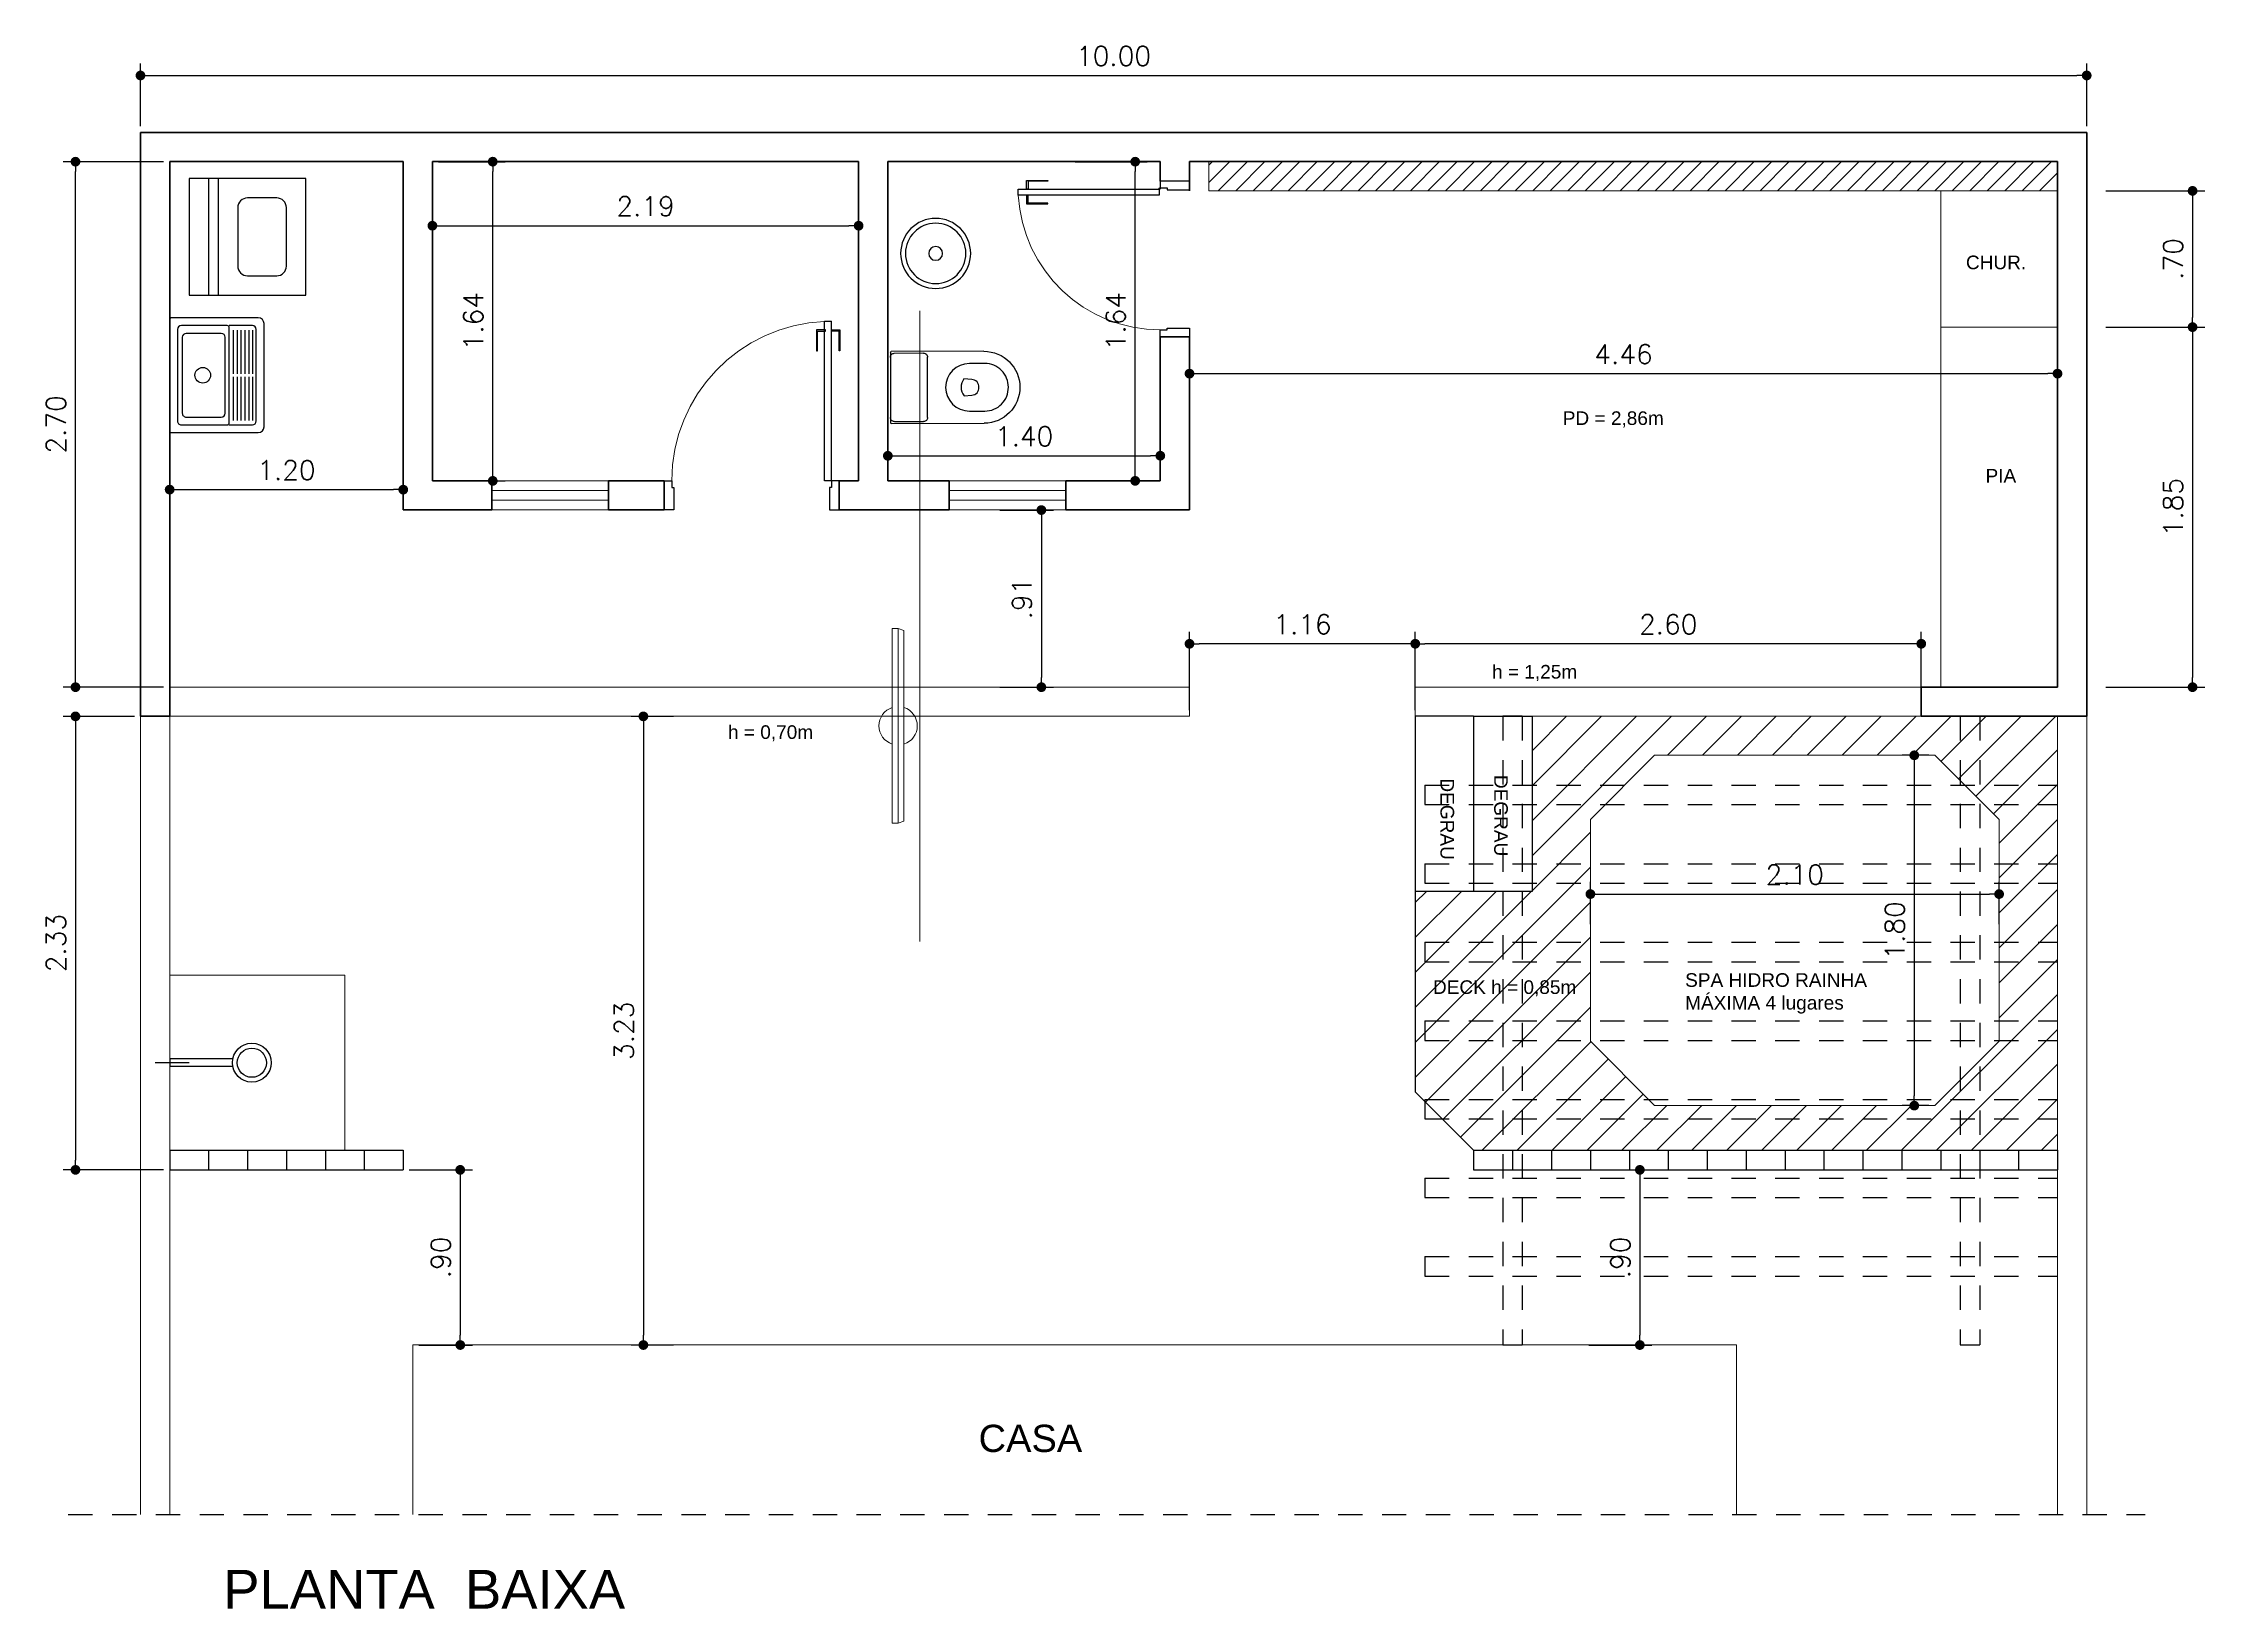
# Model space of a CAD drawing. Header units: millimetres. Extents: x -4763 to 645, y -25 to 217.
# Drawn here: x -55.28 to -44.17, y 34 to 42.04 of the extents above; entities that cross this region are included whole.
import ezdxf

# ---------------------------------------------------------------- set-up
doc = ezdxf.new("R2010")
doc.units = ezdxf.units.MM
doc.header["$LTSCALE"] = 0.5
doc.header["$PDMODE"] = 3
doc.linetypes.add('HIDDEN', pattern=[0.375, 0.25, -0.125])
doc.linetypes.add('HIDDEN2', pattern=[4.7625, 3.175, -1.5875])
for name, color, linetype, lineweight in [('A-TRACEJADO', 251, 'HIDDEN2', 18), ('Alvenaria-alta', 5, 'Continuous', 50), ('Alvenaria-baixa', 3, 'Continuous', 20), ('ARQ - Linha-nivel', 1, 'Continuous', 18), ('ARQ cota externa', 1, 'Continuous', 15), ('ARQ Esquadria 2', 2, 'Continuous', 20), ('ARQ Mobiliario', 34, 'Continuous', 13), ('ARQ_linha-nivel', 1, 'Continuous', 13), ('Linha-projeção', 8, 'HIDDEN', 15)]:
    doc.layers.add(name, color=color, linetype=linetype, lineweight=lineweight)
for name, color, linetype in [('ARQ escada', 2, 'Continuous'), ('ARQ PROJEÇÃO', 8, 'HIDDEN'), ('ARQ TEXTO 02', 3, 'Continuous'), ('BANHO', 2, 'Continuous'), ('DETALHE', 2, 'Continuous'), ('PENA1', 1, 'Continuous'), ('PORTAS', 2, 'Continuous')]:
    doc.layers.add(name, color=color, linetype=linetype)
doc.styles.add('ARIAL 25', font='arial.ttf', dxfattribs={"height": 0.25})
doc.styles.add('arial 7', font='arial.ttf', dxfattribs={"height": 0.07})
doc.styles.add('RS50', font='romans.shx', dxfattribs={"height": 0.1})
doc.dimstyles.new('Cota 50', dxfattribs={"dimscale": 0.05, "dimtxt": 0.1, "dimasz": 1, "dimexe": 1.25, "dimexo": 0.625, "dimgap": 1, "dimtad": 1, "dimzin": 4, "dimdsep": 46, "dimtxsty": 'RS50', "dimblk": 'DOT', "dimcen": 0.1, "dimclrd": 256, "dimclre": 256, "dimclrt": 256, "dimadec": 0, "dimazin": 0, "dimtfac": 1, "dimtix": 1, "dimtmove": 0, "dimatfit": 3, "dimldrblk": 'DOT', "dimfxl": 1.25, "dimarcsym": 0})

# ---------------------------------------------------------------- blocks, each defined once
blk = doc.blocks.new('TV')
at = {"layer": 'ARQ Mobiliario'}
for p, q in [((-0.5, 0), (0.5, 0)), ((0.5, 0), (0.5, -0.03, -0.01)), ((0.5, 0), (0.5, -0.03)), ((-0.5, -0.03, -0.01), (-0.5, 0)), ((-0.5, 0), (-0.5, -0.03)), ((-0.49, -0.06, -0.01), (-0.5, -0.03, -0.01)), ((-0.5, -0.03, -0.01), (-0.49, -0.06, -0.01)), ((0.5, -0.03, -0.01), (0.49, -0.06, -0.01)), ((0.5, -0.03, -0.01), (0.49, -0.06, -0.01))]:
    blk.add_line(p, q, dxfattribs=at)
at = {"layer": 'ARQ Mobiliario', "extrusion": (-0.000487331, 1, 0)}
for p, q in [((-0.5, -0.03), (-0.5, -0.03, -0.01)), ((0.5, -0.03), (0.5, -0.03, -0.01))]:
    blk.add_line(p, q, dxfattribs=at)
at = {"layer": 'ARQ Mobiliario'}
for start, end in [(17.741, 162.3149), (197.741, 342.3149)]:
    blk.add_arc((0, -0.03, -0.01), 0.0986, start, end, dxfattribs=at)
blk.add_3dface([(0.49, -0.06, -0.01), (-0.49, -0.06, -0.01), (-0.5, -0.03, -0.01), (0.5, -0.03, -0.01)], dxfattribs=at)
blk = doc.blocks.new('_Dot')
at = {"color": 0, "linetype": 'ByBlock', "lineweight": -2}
blk.add_line((-0.5, 0), (-1, 0), dxfattribs=at)
at = {"color": 0, "linetype": 'ByBlock', "const_width": 0.5}
blk.add_lwpolyline([(-0.25, 0, 1), (0.25, 0, 1)], format="xyb", close=True, dxfattribs=at)
blk = doc.blocks.new('*D143')
at = {"layer": 'ARQ cota externa', "lineweight": -2, "transparency": 16777216}
for p, q in [((-44.679, 41.281), (-44.17, 41.281)), ((-44.233, 41.231), (-44.233, 40.631)), ((-44.679, 40.581), (-44.17, 40.581))]:
    blk.add_line(p, q, dxfattribs=at)
at = {"layer": 'DEFPOINTS', "color": 0, "transparency": 16777216}
for p in [(-44.711, 41.281), (-44.711, 40.581), (-44.233, 40.581)]:
    blk.add_point(p, dxfattribs=at)
at = {"layer": 'ARQ cota externa', "lineweight": -2, "transparency": 16777216, "xscale": 0.05, "yscale": 0.05, "zscale": 0.05}
for p, rotation in [((-44.233, 41.281), 90), ((-44.233, 40.581), 270)]:
    blk.add_blockref('_Dot', p, dxfattribs=dict(at, rotation=rotation))
at = {"layer": 'ARQ cota externa', "transparency": 16777216, "insert": (-44.333, 40.931), "char_height": 0.1, "attachment_point": 5, "rotation": 90, "style": 'RS50'}
blk.add_mtext('.70', dxfattribs=at)
blk = doc.blocks.new('*D144')
at = {"layer": 'ARQ cota externa', "lineweight": -2, "transparency": 16777216}
for p, q in [((-44.679, 40.581), (-44.17, 40.581)), ((-44.233, 40.531), (-44.233, 38.781)), ((-44.679, 38.731), (-44.17, 38.731))]:
    blk.add_line(p, q, dxfattribs=at)
at = {"layer": 'DEFPOINTS', "color": 0, "transparency": 16777216}
for p in [(-44.711, 40.581), (-44.711, 38.731), (-44.233, 38.731)]:
    blk.add_point(p, dxfattribs=at)
at = {"layer": 'ARQ cota externa', "lineweight": -2, "transparency": 16777216, "xscale": 0.05, "yscale": 0.05, "zscale": 0.05}
for p, rotation in [((-44.233, 40.581), 90), ((-44.233, 38.731), 270)]:
    blk.add_blockref('_Dot', p, dxfattribs=dict(at, rotation=rotation))
at = {"layer": 'ARQ cota externa', "transparency": 16777216, "insert": (-44.333, 39.656), "char_height": 0.1, "attachment_point": 5, "rotation": 90, "style": 'RS50'}
blk.add_mtext('1.85', dxfattribs=at)
blk = doc.blocks.new('*D145')
at = {"layer": 'ARQ cota externa', "lineweight": -2, "transparency": 16777216}
for p, q in [((-49.974, 41.431), (-49.604, 41.431)), ((-49.666, 39.841), (-49.666, 41.381)), ((-49.954, 39.791), (-49.604, 39.791))]:
    blk.add_line(p, q, dxfattribs=at)
at = {"layer": 'DEFPOINTS', "color": 0, "transparency": 16777216}
for p in [(-50.005, 41.431), (-49.666, 41.431), (-49.985, 39.791)]:
    blk.add_point(p, dxfattribs=at)
at = {"layer": 'ARQ cota externa', "lineweight": -2, "transparency": 16777216, "xscale": 0.05, "yscale": 0.05, "zscale": 0.05}
for p, rotation in [((-49.666, 41.431), 90), ((-49.666, 39.791), 270)]:
    blk.add_blockref('_Dot', p, dxfattribs=dict(at, rotation=rotation))
at = {"layer": 'ARQ cota externa', "transparency": 16777216, "insert": (-49.766, 40.611), "char_height": 0.1, "attachment_point": 5, "rotation": 90, "style": 'RS50'}
blk.add_mtext('1.64', dxfattribs=at)
blk = doc.blocks.new('P80')
at = {"layer": 'DETALHE', "color": 1}
for points in [[(-0.071, 0.926), (-0.116, 0.926), (-0.116, 0.818), (-0.112, 0.818), (-0.112, 0.918), (-0.071, 0.918)], [(-0.04, 0.926), (0.004, 0.926), (0.004, 0.818), (0, 0.818), (0, 0.918), (-0.04, 0.918)]]:
    blk.add_lwpolyline(points, close=True, dxfattribs=at)
at = {"layer": 'Linha-projeção', "linetype": 'HIDDEN2'}
blk.add_arc((-0.04, 0.15), 0.82, 92.4441, 180, dxfattribs=at)
at = {"layer": 'PORTAS'}
for p, q in [((-0.075, 0.15), (-0.075, 0.97)), ((-0.075, 0.97), (-0.04, 0.97)), ((-0.04, 0.15), (-0.04, 0.97)), ((-0.9, 0.15), (-0.9, 0)), ((-0.9, 0.15), (-0.86, 0.15)), ((-0.86, 0.15), (-0.86, 0.115)), ((-0.86, 0.115), (-0.85, 0.115)), ((-0.85, 0.115), (-0.85, 0)), ((0, 0.15), (-0.075, 0.15)), ((-0.04, 0.115), (-0.05, 0.115)), ((-0.05, 0.115), (-0.05, 0)), ((0, 0.15), (-0.04, 0.15)), ((-0.04, 0.15), (-0.04, 0.115)), ((0, 0.15), (0, 0)), ((-0.85, 0), (-0.9, 0)), ((-0.05, 0), (0, 0))]:
    blk.add_line(p, q, dxfattribs=at)
blk = doc.blocks.new('*D146')
at = {"layer": 'ARQ cota externa', "lineweight": -2, "transparency": 16777216}
for p, q in [((-54.658, 41.431), (-55.174, 41.431)), ((-55.111, 38.781), (-55.111, 41.381)), ((-54.658, 38.731), (-55.174, 38.731))]:
    blk.add_line(p, q, dxfattribs=at)
at = {"layer": 'DEFPOINTS', "color": 0, "transparency": 16777216}
for p in [(-55.111, 41.431), (-54.627, 41.431), (-54.627, 38.731)]:
    blk.add_point(p, dxfattribs=at)
at = {"layer": 'ARQ cota externa', "lineweight": -2, "transparency": 16777216, "xscale": 0.05, "yscale": 0.05, "zscale": 0.05}
for p, rotation in [((-55.111, 41.431), 90), ((-55.111, 38.731), 270)]:
    blk.add_blockref('_Dot', p, dxfattribs=dict(at, rotation=rotation))
at = {"layer": 'ARQ cota externa', "transparency": 16777216, "insert": (-55.211, 40.081), "char_height": 0.1, "attachment_point": 5, "rotation": 90, "style": 'RS50'}
blk.add_mtext('2.70', dxfattribs=at)
blk = doc.blocks.new('*D147')
at = {"layer": 'ARQ cota externa', "lineweight": -2, "transparency": 16777216}
for p, q in [((-49.387, 39.979), (-49.387, 40.405)), ((-49.337, 40.342), (-44.977, 40.342)), ((-44.927, 39.904), (-44.927, 40.405))]:
    blk.add_line(p, q, dxfattribs=at)
at = {"layer": 'DEFPOINTS', "color": 0, "transparency": 16777216}
for p in [(-44.927, 40.342), (-49.387, 39.948), (-44.927, 39.873)]:
    blk.add_point(p, dxfattribs=at)
at = {"layer": 'ARQ cota externa', "lineweight": -2, "transparency": 16777216, "xscale": 0.05, "yscale": 0.05, "zscale": 0.05, "rotation": 180}
blk.add_blockref('_Dot', (-49.387, 40.342), dxfattribs=at)
at = {"layer": 'ARQ cota externa', "lineweight": -2, "transparency": 16777216, "xscale": 0.05, "yscale": 0.05, "zscale": 0.05}
blk.add_blockref('_Dot', (-44.927, 40.342), dxfattribs=at)
at = {"layer": 'ARQ cota externa', "transparency": 16777216, "insert": (-47.157, 40.442), "char_height": 0.1, "attachment_point": 5, "style": 'RS50'}
blk.add_mtext('4.46', dxfattribs=at)
blk = doc.blocks.new('*D148')
at = {"layer": 'ARQ cota externa', "lineweight": -2, "transparency": 16777216}
for p, q in [((-50.937, 40.082), (-50.937, 39.858)), ((-49.537, 40.082), (-49.537, 39.858)), ((-50.887, 39.92), (-49.587, 39.92))]:
    blk.add_line(p, q, dxfattribs=at)
at = {"layer": 'DEFPOINTS', "color": 0, "transparency": 16777216}
for p in [(-50.937, 40.114), (-49.537, 40.114), (-49.537, 39.92)]:
    blk.add_point(p, dxfattribs=at)
at = {"layer": 'ARQ cota externa', "lineweight": -2, "transparency": 16777216, "xscale": 0.05, "yscale": 0.05, "zscale": 0.05, "rotation": 180}
blk.add_blockref('_Dot', (-50.937, 39.92), dxfattribs=at)
at = {"layer": 'ARQ cota externa', "lineweight": -2, "transparency": 16777216, "xscale": 0.05, "yscale": 0.05, "zscale": 0.05}
blk.add_blockref('_Dot', (-49.537, 39.92), dxfattribs=at)
at = {"layer": 'ARQ cota externa', "transparency": 16777216, "insert": (-50.237, 40.02), "char_height": 0.1, "attachment_point": 5, "style": 'RS50'}
blk.add_mtext('1.40', dxfattribs=at)
blk = doc.blocks.new('P70')
at = {"layer": 'A-TRACEJADO'}
blk.add_arc((-0.149, -0.033), 0.732, 183.0662, 269.9559, dxfattribs=at)
at = {"layer": 'DETALHE', "color": 1}
for points in [[(-0.837, -0.042), (-0.837, 0.003), (-0.728, 0.003), (-0.728, -0.001), (-0.829, -0.001), (-0.829, -0.042)], [(-0.837, -0.072), (-0.837, -0.117), (-0.728, -0.117), (-0.728, -0.113), (-0.829, -0.113), (-0.829, -0.072)]]:
    blk.add_lwpolyline(points, close=True, dxfattribs=at)
at = {"layer": 'DETALHE', "color": 2}
for points in [[(-0.15, 0), (-0.15, -0.035), (-0.115, -0.035), (-0.115, -0.045), (0, -0.045), (0, 0)], [(-0.15, -0.8), (-0.15, -0.765), (-0.115, -0.765), (-0.115, -0.755), (0, -0.755), (0, -0.8)]]:
    blk.add_lwpolyline(points, close=True, dxfattribs=at)
blk.add_lwpolyline([(-0.88, -0.072), (-0.88, -0.041), (-0.156, -0.041), (-0.156, -0.072), (-0.88, -0.072)], dxfattribs=at)
blk.add_circle((-0.153, -0.038), 0.00326, dxfattribs=at)
blk = doc.blocks.new('DCUNP02')
for radius in [180, 155, 35.5]:
    blk.add_circle((0, -265), radius)
blk = doc.blocks.new('DVCAP02')
for p, q in [((-185, -496), (-185, -19)), ((-182, -15), (-173, -15)), ((-175, -185), (-175, -35)), ((-173, -15), (0, -15)), ((0, -15), (173, -15)), ((173, -15), (182, -15)), ((175, -35), (175, -185)), ((185, -19), (185, -496)), ((0, -205), (-155, -205)), ((155, -205), (0, -205))]:
    blk.add_line(p, q)
for points in [[(0, -621, -0.418544), (-122, -500), (-122, -421, -0.411864), (0, -298, -0.411864), (122, -421), (122, -500, -0.418544)], [(0, -470, -0.428571), (-40, -433), (-43, -393, -0.16754), (0, -378, -0.16754), (43, -393), (40, -433, -0.428571)]]:
    blk.add_lwpolyline(points, format="xyb", close=True)
for centre, radius, start, end in [((-181, -19), 4.22, 102.6383, 184.4639), ((-156, -34), 19.3, 87.8375, 182.1625), ((156, -34), 19.3, 357.8375, 92.1625), ((181, -19), 4.22, 4.4639, 77.3617), ((-156, -186), 19.2, 177.632, 272.368), ((156, -186), 19.2, 267.632, 2.368), ((0, -495), 185, 180.311, 269.9996), ((0, -495), 185, 270.0004, 359.689)]:
    blk.add_arc(centre, radius, start, end)
blk = doc.blocks.new('*D149')
at = {"layer": 'ARQ cota externa', "lineweight": -2, "transparency": 16777216}
for p, q in [((-48.227, 38.613), (-48.227, 39.016)), ((-45.627, 38.613), (-45.627, 39.016)), ((-45.677, 38.954), (-48.177, 38.954))]:
    blk.add_line(p, q, dxfattribs=at)
at = {"layer": 'DEFPOINTS', "color": 0, "transparency": 16777216}
for p in [(-48.227, 38.954), (-48.227, 38.581), (-45.627, 38.581)]:
    blk.add_point(p, dxfattribs=at)
at = {"layer": 'ARQ cota externa', "lineweight": -2, "transparency": 16777216, "xscale": 0.05, "yscale": 0.05, "zscale": 0.05, "rotation": 180}
blk.add_blockref('_Dot', (-48.227, 38.954), dxfattribs=at)
at = {"layer": 'ARQ cota externa', "lineweight": -2, "transparency": 16777216, "xscale": 0.05, "yscale": 0.05, "zscale": 0.05}
blk.add_blockref('_Dot', (-45.627, 38.954), dxfattribs=at)
at = {"layer": 'ARQ cota externa', "transparency": 16777216, "insert": (-46.927, 39.054), "char_height": 0.1, "attachment_point": 5, "style": 'RS50'}
blk.add_mtext('2.60', dxfattribs=at)
blk = doc.blocks.new('*D150')
at = {"layer": 'ARQ cota externa', "lineweight": -2, "transparency": 16777216}
for p, q in [((-49.387, 38.613), (-49.387, 39.016)), ((-48.227, 38.613), (-48.227, 39.016)), ((-48.277, 38.954), (-49.337, 38.954))]:
    blk.add_line(p, q, dxfattribs=at)
at = {"layer": 'DEFPOINTS', "color": 0, "transparency": 16777216}
for p in [(-49.387, 38.954), (-49.387, 38.581), (-48.227, 38.581)]:
    blk.add_point(p, dxfattribs=at)
at = {"layer": 'ARQ cota externa', "lineweight": -2, "transparency": 16777216, "xscale": 0.05, "yscale": 0.05, "zscale": 0.05, "rotation": 180}
blk.add_blockref('_Dot', (-49.387, 38.954), dxfattribs=at)
at = {"layer": 'ARQ cota externa', "lineweight": -2, "transparency": 16777216, "xscale": 0.05, "yscale": 0.05, "zscale": 0.05}
blk.add_blockref('_Dot', (-48.227, 38.954), dxfattribs=at)
at = {"layer": 'ARQ cota externa', "transparency": 16777216, "insert": (-48.807, 39.054), "char_height": 0.1, "attachment_point": 5, "style": 'RS50'}
blk.add_mtext('1.16', dxfattribs=at)
blk = doc.blocks.new('*D152')
at = {"layer": 'ARQ cota externa', "lineweight": -2, "transparency": 16777216}
for p, q in [((-54.808, 38.581), (-55.174, 38.581)), ((-55.111, 38.531), (-55.111, 36.301)), ((-54.658, 36.251), (-55.174, 36.251))]:
    blk.add_line(p, q, dxfattribs=at)
at = {"layer": 'DEFPOINTS', "color": 0, "transparency": 16777216}
for p in [(-54.777, 38.581), (-55.111, 36.251), (-54.627, 36.251)]:
    blk.add_point(p, dxfattribs=at)
at = {"layer": 'ARQ cota externa', "lineweight": -2, "transparency": 16777216, "xscale": 0.05, "yscale": 0.05, "zscale": 0.05}
for p, rotation in [((-55.111, 38.581), 90), ((-55.111, 36.251), 270)]:
    blk.add_blockref('_Dot', p, dxfattribs=dict(at, rotation=rotation))
at = {"layer": 'ARQ cota externa', "transparency": 16777216, "insert": (-55.211, 37.416), "char_height": 0.1, "attachment_point": 5, "rotation": 90, "style": 'RS50'}
blk.add_mtext('2.33', dxfattribs=at)
blk = doc.blocks.new('*D153')
at = {"layer": 'ARQ cota externa', "lineweight": -2, "transparency": 16777216}
for p, q in [((-47.327, 37.513), (-47.327, 37.731)), ((-47.277, 37.668), (-45.277, 37.668)), ((-45.227, 37.513), (-45.227, 37.731))]:
    blk.add_line(p, q, dxfattribs=at)
at = {"layer": 'DEFPOINTS', "color": 0, "transparency": 16777216}
for p in [(-45.227, 37.668), (-47.327, 37.481), (-45.227, 37.481)]:
    blk.add_point(p, dxfattribs=at)
at = {"layer": 'ARQ cota externa', "lineweight": -2, "transparency": 16777216, "xscale": 0.05, "yscale": 0.05, "zscale": 0.05, "rotation": 180}
blk.add_blockref('_Dot', (-47.327, 37.668), dxfattribs=at)
at = {"layer": 'ARQ cota externa', "lineweight": -2, "transparency": 16777216, "xscale": 0.05, "yscale": 0.05, "zscale": 0.05}
blk.add_blockref('_Dot', (-45.227, 37.668), dxfattribs=at)
at = {"layer": 'ARQ cota externa', "transparency": 16777216, "insert": (-46.277, 37.768), "char_height": 0.1, "attachment_point": 5, "style": 'RS50'}
blk.add_mtext('2.10', dxfattribs=at)
blk = doc.blocks.new('*D154')
at = {"layer": 'ARQ cota externa', "lineweight": -2, "transparency": 16777216}
for p, q in [((-45.588, 38.381), (-45.725, 38.381)), ((-45.663, 38.331), (-45.663, 36.631)), ((-45.588, 36.581), (-45.725, 36.581))]:
    blk.add_line(p, q, dxfattribs=at)
at = {"layer": 'DEFPOINTS', "color": 0, "transparency": 16777216}
for p in [(-45.557, 38.381), (-45.663, 36.581), (-45.557, 36.581)]:
    blk.add_point(p, dxfattribs=at)
at = {"layer": 'ARQ cota externa', "lineweight": -2, "transparency": 16777216, "xscale": 0.05, "yscale": 0.05, "zscale": 0.05}
for p, rotation in [((-45.663, 38.381), 90), ((-45.663, 36.581), 270)]:
    blk.add_blockref('_Dot', p, dxfattribs=dict(at, rotation=rotation))
at = {"layer": 'ARQ cota externa', "transparency": 16777216, "insert": (-45.763, 37.481), "char_height": 0.1, "attachment_point": 5, "rotation": 90, "style": 'RS50'}
blk.add_mtext('1.80', dxfattribs=at)
blk = doc.blocks.new('*D155')
at = {"layer": 'ARQ cota externa', "lineweight": -2, "transparency": 16777216}
for p, q in [((-54.777, 41.613), (-54.777, 41.936)), ((-54.727, 41.874), (-44.827, 41.874)), ((-44.777, 41.613), (-44.777, 41.936))]:
    blk.add_line(p, q, dxfattribs=at)
at = {"layer": 'DEFPOINTS', "color": 0, "transparency": 16777216}
for p in [(-44.777, 41.874), (-54.777, 41.581), (-44.777, 41.581)]:
    blk.add_point(p, dxfattribs=at)
at = {"layer": 'ARQ cota externa', "lineweight": -2, "transparency": 16777216, "xscale": 0.05, "yscale": 0.05, "zscale": 0.05, "rotation": 180}
blk.add_blockref('_Dot', (-54.777, 41.874), dxfattribs=at)
at = {"layer": 'ARQ cota externa', "lineweight": -2, "transparency": 16777216, "xscale": 0.05, "yscale": 0.05, "zscale": 0.05}
blk.add_blockref('_Dot', (-44.777, 41.874), dxfattribs=at)
at = {"layer": 'ARQ cota externa', "transparency": 16777216, "insert": (-49.777, 41.974), "char_height": 0.1, "attachment_point": 5, "style": 'RS50'}
blk.add_mtext('10.00', dxfattribs=at)
blk = doc.blocks.new('*D156')
at = {"layer": 'ARQ cota externa', "lineweight": -2, "transparency": 16777216}
for p, q in [((-50.361, 39.641), (-50.085, 39.641)), ((-50.148, 39.591), (-50.148, 38.781)), ((-50.361, 38.731), (-50.085, 38.731))]:
    blk.add_line(p, q, dxfattribs=at)
at = {"layer": 'DEFPOINTS', "color": 0, "transparency": 16777216}
for p in [(-50.393, 39.641), (-50.393, 38.731), (-50.148, 38.731)]:
    blk.add_point(p, dxfattribs=at)
at = {"layer": 'ARQ cota externa', "lineweight": -2, "transparency": 16777216, "xscale": 0.05, "yscale": 0.05, "zscale": 0.05}
for p, rotation in [((-50.148, 39.641), 90), ((-50.148, 38.731), 270)]:
    blk.add_blockref('_Dot', p, dxfattribs=dict(at, rotation=rotation))
at = {"layer": 'ARQ cota externa', "transparency": 16777216, "insert": (-50.248, 39.186), "char_height": 0.1, "attachment_point": 5, "rotation": 90, "style": 'RS50'}
blk.add_mtext('.91', dxfattribs=at)
blk = doc.blocks.new('tanq')
at = {"layer": 'PENA1'}
for p, q in [((-0.295, 0.455), (-0.295, 0.01)), ((0.265, 0.485), (-0.265, 0.485)), ((0.235, 0.445), (-0.235, 0.445)), ((0.295, 0.01), (0.295, 0.455)), ((-0.255, 0.425), (-0.255, 0.305)), ((-0.231, 0.426), (-0.007, 0.426)), ((-0.231, 0.406), (-0.007, 0.406)), ((-0.231, 0.386), (-0.007, 0.386)), ((-0.231, 0.366), (-0.007, 0.366)), ((-0.231, 0.346), (-0.007, 0.346)), ((0.009, 0.426), (0.232, 0.426)), ((0.009, 0.406), (0.232, 0.406)), ((0.009, 0.386), (0.232, 0.386)), ((0.009, 0.366), (0.232, 0.366)), ((0.009, 0.346), (0.232, 0.346)), ((0.255, 0.305), (0.255, 0.425)), ((-0.255, 0.296), (-0.255, 0.278)), ((-0.255, 0.277), (-0.255, 0.06)), ((-0.231, 0.306), (-0.245, 0.306)), ((-0.231, 0.326), (-0.007, 0.326)), ((0.232, 0.306), (-0.231, 0.306)), ((-0.215, 0.265), (-0.215, 0.085)), ((0.195, 0.285), (-0.195, 0.285)), ((0.009, 0.326), (0.232, 0.326)), ((0.215, 0.085), (0.215, 0.265)), ((0.245, 0.306), (0.232, 0.306)), ((0.255, 0.278), (0.255, 0.296)), ((0.255, 0.06), (0.255, 0.277)), ((-0.285, 0), (0.285, 0)), ((-0.235, 0.04), (0.235, 0.04)), ((-0.195, 0.065), (0.195, 0.065))]:
    blk.add_line(p, q, dxfattribs=at)
blk.add_circle((0, 0.17), 0.04, dxfattribs=at)
for centre, radius, start, end in [((-0.265, 0.455), 0.03, 90, 180), ((-0.235, 0.425), 0.02, 90, 180), ((0.235, 0.425), 0.02, 0, 90), ((0.265, 0.455), 0.03, 360, 90), ((-0.245, 0.296), 0.01, 90, 180), ((-0.195, 0.265), 0.02, 90, 180), ((0.195, 0.265), 0.02, 0, 90), ((0.245, 0.296), 0.01, 360, 90), ((-0.285, 0.01), 0.01, 180, 270), ((-0.235, 0.06), 0.02, 180, 270), ((-0.195, 0.085), 0.02, 180, 270), ((0.195, 0.085), 0.02, 270, 360), ((0.235, 0.06), 0.02, 270, 360), ((0.285, 0.01), 0.01, 270, 0)]:
    blk.add_arc(centre, radius, start, end, dxfattribs=at)
blk = doc.blocks.new('lavardora')
at = {"layer": 'PENA1'}
for p, q in [((-0.3, 0.6), (-0.3, 0)), ((0.3, 0.6), (-0.3, 0.6)), ((0.3, 0), (0.3, 0.6)), ((-0.2, 0.45), (-0.2, 0.3)), ((0.15, 0.5), (-0.15, 0.5)), ((0.2, 0.3), (0.2, 0.45)), ((-0.15, 0.25), (0.15, 0.25)), ((-0.3, 0.15), (0.3, 0.15)), ((-0.3, 0.1), (0.3, 0.1)), ((-0.3, 0), (0.3, 0))]:
    blk.add_line(p, q, dxfattribs=at)
for centre, start, end in [((-0.15, 0.45), 90, 180), ((0.15, 0.45), 0, 90), ((-0.15, 0.3), 180, 270), ((0.15, 0.3), 270, 0)]:
    blk.add_arc(centre, 0.05, start, end, dxfattribs=at)
blk = doc.blocks.new('*D161')
at = {"layer": 'ARQ cota externa', "lineweight": -2, "transparency": 16777216}
for p, q in [((-54.627, 39.957), (-54.627, 39.684)), ((-53.427, 39.957), (-53.427, 39.684)), ((-54.577, 39.746), (-53.477, 39.746))]:
    blk.add_line(p, q, dxfattribs=at)
at = {"layer": 'DEFPOINTS', "color": 0, "transparency": 16777216}
for p in [(-54.627, 39.989), (-53.427, 39.989), (-53.427, 39.746)]:
    blk.add_point(p, dxfattribs=at)
at = {"layer": 'ARQ cota externa', "lineweight": -2, "transparency": 16777216, "xscale": 0.05, "yscale": 0.05, "zscale": 0.05, "rotation": 180}
blk.add_blockref('_Dot', (-54.627, 39.746), dxfattribs=at)
at = {"layer": 'ARQ cota externa', "lineweight": -2, "transparency": 16777216, "xscale": 0.05, "yscale": 0.05, "zscale": 0.05}
blk.add_blockref('_Dot', (-53.427, 39.746), dxfattribs=at)
at = {"layer": 'ARQ cota externa', "transparency": 16777216, "insert": (-54.027, 39.846), "char_height": 0.1, "attachment_point": 5, "style": 'RS50'}
blk.add_mtext('1.20', dxfattribs=at)
blk = doc.blocks.new('CHUV-S')
at = {"layer": 'BANHO'}
for p, q in [((-0.1, -1.621), (-0.1, 0)), ((-0.1, -1.621), (-0.1, 0)), ((-0.1, -1.621), (-0.1, 0)), ((0.1, 0), (-0.1, 0)), ((0.1, -1.621), (0.1, 0))]:
    blk.add_line(p, q, dxfattribs=at)
at = {"layer": 'BANHO', "color": 155}
blk.add_line((0, -0.5), (0, 0.376), dxfattribs=at)
at = {"layer": 'BANHO'}
blk.add_circle((0, -2.111), 0.5, dxfattribs=at)
at = {"layer": 'BANHO', "color": 155}
blk.add_circle((0, -2.111), 0.375, dxfattribs=at)
blk = doc.blocks.new('*D162')
at = {"layer": 'ARQ - Linha-nivel', "lineweight": -2, "transparency": 16777216}
for p, q in [((-53.246, 41.431), (-52.904, 41.431)), ((-52.967, 39.841), (-52.967, 41.381)), ((-53.246, 39.791), (-52.904, 39.791))]:
    blk.add_line(p, q, dxfattribs=at)
at = {"layer": 'DEFPOINTS', "color": 0, "transparency": 16777216}
for p in [(-53.277, 41.431), (-52.967, 41.431), (-53.277, 39.791)]:
    blk.add_point(p, dxfattribs=at)
at = {"layer": 'ARQ - Linha-nivel', "lineweight": -2, "transparency": 16777216, "xscale": 0.05, "yscale": 0.05, "zscale": 0.05}
for p, rotation in [((-52.967, 41.431), 90), ((-52.967, 39.791), 270)]:
    blk.add_blockref('_Dot', p, dxfattribs=dict(at, rotation=rotation))
at = {"layer": 'ARQ - Linha-nivel', "transparency": 16777216, "insert": (-53.067, 40.611), "char_height": 0.1, "attachment_point": 5, "rotation": 90, "style": 'RS50'}
blk.add_mtext('1.64', dxfattribs=at)
blk = doc.blocks.new('*D163')
at = {"layer": 'ARQ - Linha-nivel', "lineweight": -2, "transparency": 16777216}
for p, q in [((-53.277, 41.4), (-53.277, 41.039)), ((-51.087, 41.4), (-51.087, 41.039)), ((-53.227, 41.102), (-51.137, 41.102))]:
    blk.add_line(p, q, dxfattribs=at)
at = {"layer": 'DEFPOINTS', "color": 0, "transparency": 16777216}
for p in [(-53.277, 41.431), (-51.087, 41.431), (-51.087, 41.102)]:
    blk.add_point(p, dxfattribs=at)
at = {"layer": 'ARQ - Linha-nivel', "lineweight": -2, "transparency": 16777216, "xscale": 0.05, "yscale": 0.05, "zscale": 0.05, "rotation": 180}
blk.add_blockref('_Dot', (-53.277, 41.102), dxfattribs=at)
at = {"layer": 'ARQ - Linha-nivel', "lineweight": -2, "transparency": 16777216, "xscale": 0.05, "yscale": 0.05, "zscale": 0.05}
blk.add_blockref('_Dot', (-51.087, 41.102), dxfattribs=at)
at = {"layer": 'ARQ - Linha-nivel', "transparency": 16777216, "insert": (-52.182, 41.202), "char_height": 0.1, "attachment_point": 5, "style": 'RS50'}
blk.add_mtext('2.19', dxfattribs=at)
blk = doc.blocks.new('*D164')
at = {"layer": 'ARQ - Linha-nivel', "lineweight": -2, "transparency": 16777216}
for p, q in [((-47.335, 36.251), (-47.011, 36.251)), ((-47.073, 36.201), (-47.073, 35.401)), ((-47.335, 35.351), (-47.011, 35.351))]:
    blk.add_line(p, q, dxfattribs=at)
at = {"layer": 'DEFPOINTS', "color": 0, "transparency": 16777216}
for p in [(-47.366, 36.251), (-47.366, 35.351), (-47.073, 35.351)]:
    blk.add_point(p, dxfattribs=at)
at = {"layer": 'ARQ - Linha-nivel', "lineweight": -2, "transparency": 16777216, "xscale": 0.05, "yscale": 0.05, "zscale": 0.05}
for p, rotation in [((-47.073, 36.251), 90), ((-47.073, 35.351), 270)]:
    blk.add_blockref('_Dot', p, dxfattribs=dict(at, rotation=rotation))
at = {"layer": 'ARQ - Linha-nivel', "transparency": 16777216, "insert": (-47.173, 35.801), "char_height": 0.1, "attachment_point": 5, "rotation": 90, "style": 'RS50'}
blk.add_mtext('.90', dxfattribs=at)
blk = doc.blocks.new('*D165')
at = {"layer": 'ARQ - Linha-nivel', "lineweight": -2, "transparency": 16777216}
for p, q in [((-53.396, 36.251), (-53.071, 36.251)), ((-53.134, 36.201), (-53.134, 35.401)), ((-53.346, 35.351), (-53.071, 35.351))]:
    blk.add_line(p, q, dxfattribs=at)
at = {"layer": 'DEFPOINTS', "color": 0, "transparency": 16777216}
for p in [(-53.427, 36.251), (-53.377, 35.351), (-53.134, 35.351)]:
    blk.add_point(p, dxfattribs=at)
at = {"layer": 'ARQ - Linha-nivel', "lineweight": -2, "transparency": 16777216, "xscale": 0.05, "yscale": 0.05, "zscale": 0.05}
for p, rotation in [((-53.134, 36.251), 90), ((-53.134, 35.351), 270)]:
    blk.add_blockref('_Dot', p, dxfattribs=dict(at, rotation=rotation))
at = {"layer": 'ARQ - Linha-nivel', "transparency": 16777216, "insert": (-53.234, 35.801), "char_height": 0.1, "attachment_point": 5, "rotation": 90, "style": 'RS50'}
blk.add_mtext('.90', dxfattribs=at)
blk = doc.blocks.new('*D166')
at = {"layer": 'ARQ cota externa', "lineweight": -2, "transparency": 16777216}
for p, q in [((-52.038, 38.581), (-52.256, 38.581)), ((-52.193, 38.531), (-52.193, 35.401)), ((-52.038, 35.351), (-52.256, 35.351))]:
    blk.add_line(p, q, dxfattribs=at)
at = {"layer": 'DEFPOINTS', "color": 0, "transparency": 16777216}
for p in [(-52.007, 38.581), (-52.193, 35.351), (-52.007, 35.351)]:
    blk.add_point(p, dxfattribs=at)
at = {"layer": 'ARQ cota externa', "lineweight": -2, "transparency": 16777216, "xscale": 0.05, "yscale": 0.05, "zscale": 0.05}
for p, rotation in [((-52.193, 38.581), 90), ((-52.193, 35.351), 270)]:
    blk.add_blockref('_Dot', p, dxfattribs=dict(at, rotation=rotation))
at = {"layer": 'ARQ cota externa', "transparency": 16777216, "insert": (-52.293, 36.966), "char_height": 0.1, "attachment_point": 5, "rotation": 90, "style": 'RS50'}
blk.add_mtext('3.23', dxfattribs=at)

msp = doc.modelspace()

# ---------------------------------------------------------------- hatches: boundary and pattern name
at = {"layer": 'ARQ - Linha-nivel'}
h = msp.add_hatch(dxfattribs=at)
h.set_pattern_fill('ANSI31', color=256, scale=0.04)
h.paths.add_polyline_path([(-44.92697, 38.58143), (-45.62697, 38.58143), (-47.62697, 38.58143), (-47.62697, 37.68143), (-48.22697, 37.68143), (-48.22697, 36.65143), (-47.92697, 36.35143), (-44.92697, 36.35143)])
h.paths.add_polyline_path([(-45.22697, 38.05143), (-45.22697, 36.91143), (-45.55697, 36.58143), (-46.99697, 36.58143), (-47.32697, 36.91143), (-47.32697, 38.05143), (-46.99697, 38.38143), (-45.55697, 38.38143)], flags=16)
h.paths.add_polyline_path([(-45.68791, 37.3112), (-45.68791, 37.65167), (-45.83791, 37.65167), (-45.83791, 37.3112)], flags=8)
h.paths.add_polyline_path([(-46.45435, 37.69335), (-46.09959, 37.69335), (-46.09959, 37.84335), (-46.45435, 37.84335)], flags=8)
h.paths.add_polyline_path([(-46.86508, 37.01757), (-45.89248, 37.01757), (-45.89248, 37.29615), (-46.86508, 37.29615)], flags=8)
at = {"layer": 'ARQ_linha-nivel'}
h = msp.add_hatch(dxfattribs=at)
h.set_pattern_fill('ANSI31', color=256, scale=0.02)
h.paths.add_polyline_path([(-44.92697, 41.43143), (-49.28697, 41.43143), (-49.28697, 41.28143), (-44.92697, 41.28143)])

# ---------------------------------------------------------------- linework, layer by layer
at = {"layer": 'Alvenaria-alta'}
for p, q in [((-54.77697, 41.58143), (-44.77697, 41.58143)), ((-54.77697, 41.58143), (-54.77697, 38.58143)), ((-44.77697, 41.58143), (-44.77697, 38.58143)), ((-54.62697, 41.43143), (-53.42697, 41.43143)), ((-54.62697, 41.43143), (-54.62697, 38.58143)), ((-53.42697, 41.43143), (-53.42697, 39.64143)), ((-53.27697, 41.43143), (-53.27697, 39.79143)), ((-53.27697, 41.43143), (-51.08697, 41.43143)), ((-51.08697, 41.43143), (-51.08697, 39.79143)), ((-50.93697, 41.43143), (-49.53697, 41.43143)), ((-50.93697, 41.43143), (-50.93697, 39.79143)), ((-49.53697, 41.43143), (-49.53697, 41.33143)), ((-49.38697, 41.43143), (-49.38697, 41.28143)), ((-49.38697, 41.43143), (-44.92697, 41.43143)), ((-44.92697, 41.43143), (-44.92697, 38.73143)), ((-49.53697, 40.53143), (-49.53697, 39.79143)), ((-49.53697, 40.53143), (-49.38697, 40.53143)), ((-49.38697, 40.53143), (-49.38697, 39.64143)), ((-53.27697, 39.79143), (-52.97171, 39.79143)), ((-52.97171, 39.79143), (-52.97171, 39.64143)), ((-52.37171, 39.79143), (-52.37171, 39.64143)), ((-52.37171, 39.79143), (-52.08697, 39.79143)), ((-52.08697, 39.79143), (-52.08697, 39.64143)), ((-51.18697, 39.79143), (-51.18697, 39.64143)), ((-51.18697, 39.79143), (-51.08697, 39.79143)), ((-50.93697, 39.79143), (-50.62197, 39.79143)), ((-50.62197, 39.79143), (-50.62197, 39.64143)), ((-50.02197, 39.79143), (-50.02197, 39.64143)), ((-50.02197, 39.79143), (-49.53697, 39.79143)), ((-53.42697, 39.64143), (-52.97171, 39.64143)), ((-52.37171, 39.64143), (-52.08697, 39.64143)), ((-51.18697, 39.64143), (-50.62197, 39.64143)), ((-50.02197, 39.64143), (-49.38697, 39.64143)), ((-45.62697, 38.73143), (-44.92697, 38.73143)), ((-45.62697, 38.73143), (-45.62697, 38.58143)), ((-54.77697, 38.58143), (-54.62697, 38.58143)), ((-45.62697, 38.58143), (-44.77697, 38.58143))]:
    msp.add_line(p, q, dxfattribs=at)
at = {"layer": 'Alvenaria-baixa'}
for points in [[(-45.52697, 40.58143), (-44.92697, 40.58143), (-44.92697, 41.28143), (-45.52697, 41.28143)], [(-45.52697, 38.73143), (-44.92697, 38.73143), (-44.92697, 40.58143), (-45.52697, 40.58143)]]:
    msp.add_lwpolyline(points, close=True, dxfattribs=at)
at = {"layer": 'ARQ - Linha-nivel'}
for p, q in [((-54.62697, 38.73143), (-49.38697, 38.73143)), ((-49.38697, 38.73143), (-49.38697, 38.58143)), ((-48.22697, 38.73143), (-48.22697, 38.58143)), ((-48.22697, 38.73143), (-45.62697, 38.73143)), ((-54.62697, 38.58143), (-49.38697, 38.58143)), ((-48.22697, 38.58143), (-45.62697, 38.58143)), ((-53.37697, 35.35143), (-46.57697, 35.35143)), ((-53.37697, 34.47995), (-53.37697, 35.35143)), ((-46.57697, 34.47995), (-46.57697, 35.35143))]:
    msp.add_line(p, q, dxfattribs=at)
msp.add_lwpolyline([(-49.28697, 41.28143), (-44.92697, 41.28143), (-44.92697, 41.43143), (-49.28697, 41.43143)], close=True, dxfattribs=at)
at = {"layer": 'ARQ escada'}
for p, q in [((-48.22697, 38.58143), (-48.22697, 36.65143)), ((-47.92697, 38.58143), (-48.22697, 38.58143)), ((-47.92697, 38.58143), (-47.92697, 37.68143)), ((-47.92697, 38.58143), (-47.62697, 38.58143)), ((-47.62697, 38.58143), (-47.62697, 37.68143)), ((-47.62697, 37.68143), (-48.22697, 37.68143)), ((-48.22697, 36.65143), (-47.92697, 36.35143)), ((-54.62697, 36.35143), (-53.42697, 36.35143)), ((-54.62697, 36.35143), (-54.62697, 36.25143)), ((-54.42697, 36.35143), (-54.42697, 36.25143)), ((-54.22697, 36.35143), (-54.22697, 36.25143)), ((-54.02697, 36.35143), (-54.02697, 36.25143)), ((-53.82697, 36.35143), (-53.82697, 36.25143)), ((-53.62697, 36.35143), (-53.62697, 36.25143)), ((-53.42697, 36.35143), (-53.42697, 36.25143)), ((-47.92697, 36.35143), (-44.92697, 36.35143)), ((-47.92697, 36.35143), (-47.92697, 36.25143)), ((-47.72697, 36.35143), (-47.72697, 36.25143)), ((-47.52697, 36.35143), (-47.52697, 36.25143)), ((-47.32697, 36.35143), (-47.32697, 36.25143)), ((-47.12697, 36.35143), (-47.12697, 36.25143)), ((-46.92697, 36.35143), (-46.92697, 36.25143)), ((-46.72697, 36.35143), (-46.72697, 36.25143)), ((-46.52697, 36.35143), (-46.52697, 36.25143)), ((-46.32697, 36.35143), (-46.32697, 36.25143)), ((-46.12697, 36.35143), (-46.12697, 36.25143)), ((-45.92697, 36.35143), (-45.92697, 36.25143)), ((-45.72697, 36.35143), (-45.72697, 36.25143)), ((-45.52697, 36.35143), (-45.52697, 36.25143)), ((-45.32697, 36.35143), (-45.32697, 36.25143)), ((-45.12697, 36.35143), (-45.12697, 36.25143)), ((-44.92697, 36.35143), (-44.92697, 36.25143)), ((-54.62697, 36.25143), (-53.42697, 36.25143)), ((-47.92697, 36.25143), (-44.92697, 36.25143))]:
    msp.add_line(p, q, dxfattribs=at)
at = {"layer": 'ARQ Esquadria 2'}
for p, q in [((-52.97171, 39.79143), (-52.37171, 39.79143)), ((-50.62197, 39.79143), (-50.02197, 39.79143)), ((-52.97171, 39.74143), (-52.37171, 39.74143)), ((-52.97171, 39.69143), (-52.37171, 39.69143)), ((-50.62197, 39.74143), (-50.02197, 39.74143)), ((-50.62197, 39.69143), (-50.02197, 39.69143)), ((-52.97171, 39.64143), (-52.37171, 39.64143)), ((-50.62197, 39.64143), (-50.02197, 39.64143)), ((-54.77697, 38.58143), (-54.77697, 34.47995)), ((-54.62697, 38.58143), (-54.62697, 34.47995)), ((-44.92697, 38.58143), (-44.92697, 34.47995)), ((-44.77697, 38.58143), (-44.77697, 34.47995))]:
    msp.add_line(p, q, dxfattribs=at)
msp.add_lwpolyline([(-46.99697, 36.58143), (-45.55697, 36.58143), (-45.22697, 36.91143), (-45.22697, 38.05143), (-45.55697, 38.38143), (-46.99697, 38.38143), (-47.32697, 38.05143), (-47.32697, 36.91143)], close=True, dxfattribs=at)
at = {"layer": 'ARQ Mobiliario'}
msp.add_line((-50.77271, 40.66425), (-50.77271, 37.42363), dxfattribs=at)
at = {"layer": 'ARQ PROJEÇÃO'}
for p, q in [((-47.67697, 38.58143), (-47.77697, 38.58143)), ((-47.77697, 38.58143), (-47.77697, 35.35143)), ((-47.67697, 38.58143), (-47.67697, 35.35143)), ((-45.32697, 38.58143), (-45.42697, 38.58143)), ((-45.42697, 38.58143), (-45.42697, 35.35143)), ((-45.32697, 38.58143), (-45.32697, 35.35143)), ((-48.17697, 38.22768), (-48.17697, 38.12768)), ((-48.17697, 38.22768), (-44.92697, 38.22768)), ((-48.17697, 38.12768), (-44.92697, 38.12768)), ((-48.17697, 37.82393), (-44.92697, 37.82393)), ((-48.17697, 37.82393), (-48.17697, 37.72393)), ((-48.17697, 37.72393), (-44.92697, 37.72393)), ((-48.17697, 37.42018), (-44.92697, 37.42018)), ((-48.17697, 37.42018), (-48.17697, 37.32018)), ((-48.17697, 37.32018), (-44.92697, 37.32018)), ((-48.17697, 37.01643), (-44.92697, 37.01643)), ((-48.17697, 37.01643), (-48.17697, 36.91643)), ((-48.17697, 36.91643), (-44.92697, 36.91643)), ((-48.17697, 36.61268), (-44.92697, 36.61268)), ((-48.17697, 36.61268), (-48.17697, 36.51268)), ((-48.17697, 36.51268), (-44.92697, 36.51268)), ((-48.17697, 36.20893), (-44.92697, 36.20893)), ((-48.17697, 36.20893), (-48.17697, 36.10893)), ((-48.17697, 36.10893), (-44.92697, 36.10893)), ((-48.17697, 35.80518), (-44.92697, 35.80518)), ((-48.17697, 35.80518), (-48.17697, 35.70518)), ((-48.17697, 35.70518), (-44.92697, 35.70518)), ((-47.77697, 35.35143), (-47.67697, 35.35143)), ((-45.42697, 35.35143), (-45.32697, 35.35143)), ((-55.14789, 34.47995), (-44.47661, 34.47995))]:
    msp.add_line(p, q, dxfattribs=at)
at = {"layer": 'ARQ_linha-nivel'}
msp.add_lwpolyline([(-54.62697, 36.35143), (-53.72697, 36.35143), (-53.72697, 37.25143), (-54.62697, 37.25143)], close=True, dxfattribs=at)

# ---------------------------------------------------------------- block references
at = {"layer": 'Alvenaria-baixa'}
msp.add_blockref('P70', (-49.38697, 41.33143), dxfattribs=at)
at = {"layer": 'ARQ escada', "xscale": 0.2, "yscale": 0.2, "zscale": 0.2, "rotation": 90}
msp.add_blockref('CHUV-S', (-54.62697, 36.80143), dxfattribs=at)
at = {"layer": 'ARQ Esquadria 2'}
msp.add_blockref('P80', (-51.18697, 39.64143), dxfattribs=at)
at = {"layer": 'ARQ Mobiliario'}
for name, p, rotation in [('lavardora', (-54.52725, 41.04483), 270), ('tanq', (-54.62697, 40.33379), 270), ('TV', (-50.9142, 38.5327, 0.01), 90.00000000000001)]:
    msp.add_blockref(name, p, dxfattribs=dict(at, rotation=rotation))
at = {"layer": 'PENA1', "xscale": -0.001, "yscale": 0.001, "zscale": 0.001}
for name, p, rotation in [('DCUNP02', (-50.42618, 40.95972), 270), ('DVCAP02', (-50.93862, 40.27108), 90.09325577243376)]:
    msp.add_blockref(name, p, dxfattribs=dict(at, rotation=rotation))

# ---------------------------------------------------------------- texts
at = {"layer": 'ARQ cota externa', "attachment_point": 1, "style": 'arial 7'}
for s, width, gutter_width, insert, char_height in [('CHUR.', 0.380659, 0.75, (-45.39749, 40.94851), 0.07), ('PD = 2,86m', 0.7224123, 0.75, (-47.46914, 40.14823), 0.07), ('PIA', 0.380659, 0.75, (-45.29695, 39.85242), 0.07), ('h = 1,25m', 0.7224123, 0.75, (-47.83246, 38.84522), 0.07), ('h = 0,70m', 0.7224123, 0.75, (-51.75833, 38.5352), 0.07), ('DECK h = 0,85m', 0.9665832, 0.75, (-48.1359, 37.22483), 0.07), ('SPA HIDRO RAINHA MÁXIMA 4 lugares', 1.2524791, 0.75, (-46.84033, 37.26137), 0.07), ('CASA', 2.5049582, 1.5, (-50.47076, 34.94145), 0.14)]:
    msp.add_mtext_dynamic_manual_height_columns(s, width=width, gutter_width=gutter_width, heights=[0], dxfattribs=dict(at, insert=insert, char_height=char_height))
at = {"layer": 'ARQ cota externa', "char_height": 0.07, "attachment_point": 1, "rotation": 270, "style": 'arial 7'}
for insert in [(-48.02745, 38.26249), (-47.75151, 38.28038)]:
    msp.add_mtext_dynamic_manual_height_columns('DEGRAU', width=0.7224123, gutter_width=0.75, heights=[0], dxfattribs=dict(at, insert=insert))
at = {"layer": 'ARQ TEXTO 02', "style": 'ARIAL 25'}
msp.add_text('PLANTA  BAIXA', height=0.2, dxfattribs=at).set_placement((-54.35156, 33.9959))

# ---------------------------------------------------------------- dimensions: what is measured, and where the dimension line sits
at = {"layer": 'ARQ - Linha-nivel'}
dim = msp.add_linear_dim(base=(-51.08697, 41.10199), p1=(-53.27697, 41.43143), p2=(-51.08697, 41.43143), dimstyle='Cota 50', dxfattribs=at)
dim.commit()
dim.dimension.update_dxf_attribs({"geometry": '*D163', "text_midpoint": (-52.18197, 41.20199)})
for base, p1, p2, picture, middle in [((-52.96694, 41.43143), (-53.27697, 39.79143), (-53.27697, 41.43143), '*D162', (-53.06694, 40.61143)), ((-53.13387, 35.35143), (-53.42697, 36.25143), (-53.37697, 35.35143), '*D165', (-53.23387, 35.80143)), ((-47.07305, 35.35143), (-47.36616, 36.25143), (-47.36616, 35.35143), '*D164', (-47.17305, 35.80143))]:
    dim = msp.add_linear_dim(base=base, p1=p1, p2=p2, angle=90, dimstyle='Cota 50', dxfattribs=at)
    dim.commit()
    dim.dimension.update_dxf_attribs({"geometry": picture, "text_midpoint": middle})
at = {"layer": 'ARQ cota externa'}
for base, p1, p2, picture, middle in [((-44.77697, 41.874), (-54.77697, 41.58143), (-44.77697, 41.58143), '*D155', (-49.77697, 41.974)), ((-44.92697, 40.34214), (-49.38697, 39.94788), (-44.92697, 39.87277), '*D147', (-47.15697, 40.44214)), ((-49.53697, 39.92013), (-50.93697, 40.11369), (-49.53697, 40.11369), '*D148', (-50.23697, 40.02013)), ((-53.42697, 39.746), (-54.62697, 39.98867), (-53.42697, 39.98867), '*D161', (-54.02697, 39.846)), ((-45.22697, 37.66835), (-47.32697, 37.48143), (-45.22697, 37.48143), '*D153', (-46.27697, 37.76835))]:
    dim = msp.add_linear_dim(base=base, p1=p1, p2=p2, dimstyle='Cota 50', dxfattribs=at)
    dim.commit()
    dim.dimension.update_dxf_attribs({"geometry": picture, "text_midpoint": middle})
for base, p1, p2, picture, middle in [((-55.11106, 41.43143), (-54.62697, 38.73143), (-54.62697, 41.43143), '*D146', (-55.21106, 40.08143)), ((-49.66614, 41.43143), (-49.98479, 39.79143), (-50.00479, 41.43143), '*D145', (-49.76614, 40.61143)), ((-44.23289, 40.58143), (-44.71068, 41.28143), (-44.71068, 40.58143), '*D143', (-44.33289, 40.93143)), ((-44.23289, 38.73143), (-44.71068, 40.58143), (-44.71068, 38.73143), '*D144', (-44.33289, 39.65643)), ((-50.1476, 38.73143), (-50.39274, 39.64143), (-50.39274, 38.73143), '*D156', (-50.2476, 39.18643)), ((-55.11106, 36.25143), (-54.77697, 38.58143), (-54.62697, 36.25143), '*D152', (-55.21106, 37.41643)), ((-52.19327, 35.35143), (-52.00697, 38.58143), (-52.00697, 35.35143), '*D166', (-52.29327, 36.96643)), ((-45.66291, 36.58143), (-45.55697, 38.38143), (-45.55697, 36.58143), '*D154', (-45.76291, 37.48143))]:
    dim = msp.add_linear_dim(base=base, p1=p1, p2=p2, angle=90, dimstyle='Cota 50', dxfattribs=at)
    dim.commit()
    dim.dimension.update_dxf_attribs({"geometry": picture, "text_midpoint": middle})
for base, p1, p2, picture, middle in [((-49.38697, 38.95358), (-48.22697, 38.58143), (-49.38697, 38.58143), '*D150', (-48.80697, 39.05358)), ((-48.22697, 38.95358), (-45.62697, 38.58143), (-48.22697, 38.58143), '*D149', (-46.92697, 39.05358))]:
    dim = msp.add_linear_dim(base=base, p1=p1, p2=p2, dimstyle='Cota 50', override={"dimtmove": 1}, dxfattribs=at)
    dim.commit()
    dim.dimension.update_dxf_attribs({"geometry": picture, "text_midpoint": middle})

doc.saveas('drawing.dxf')
